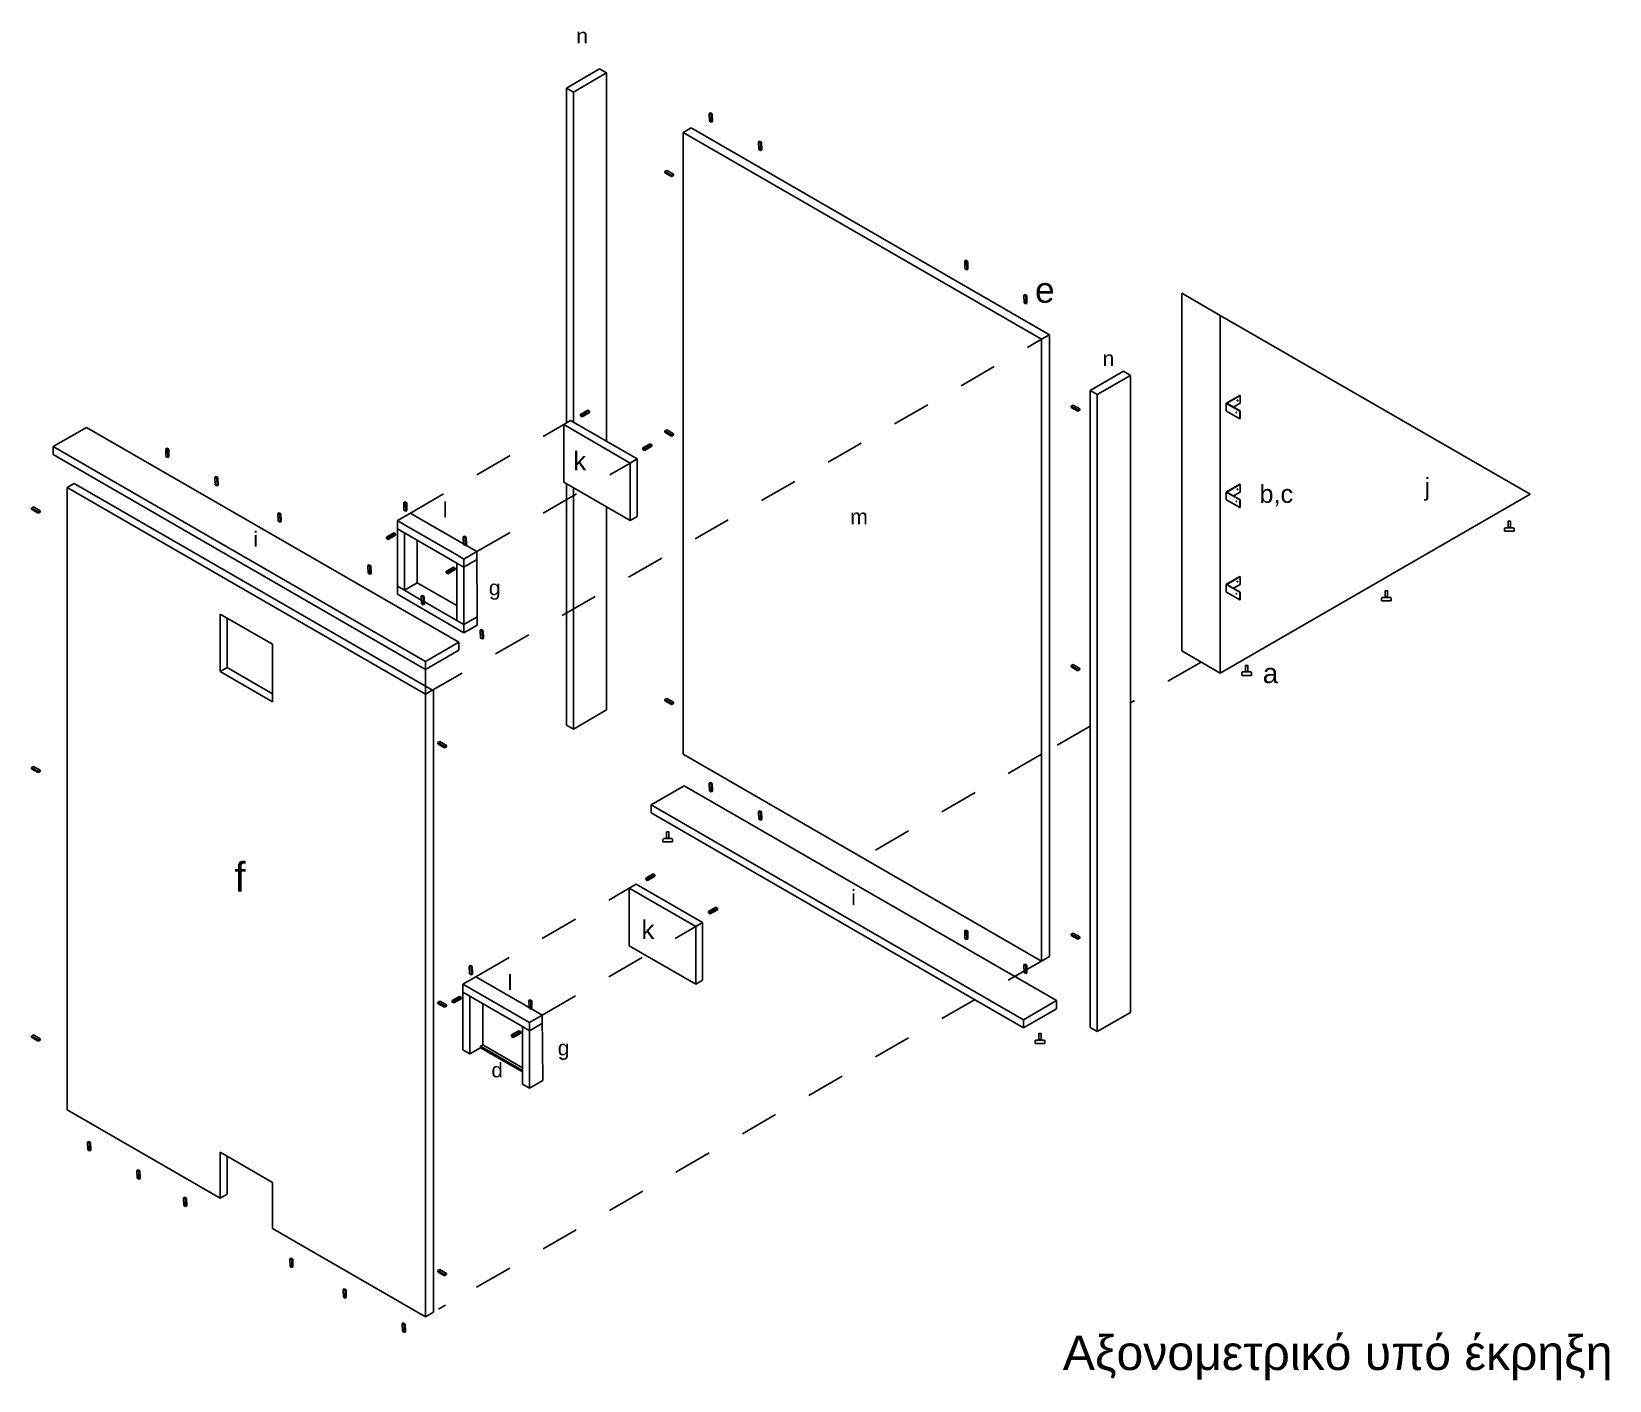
# Model space of a CAD drawing. Header units: millimetres. Extents: x 2883.6 to 2903.4, y 1594.7 to 1614.7.
# Drawn here: x 2887.799 to 2891.911, y 1611.191 to 1614.706 of the extents above; entities that cross this region are included whole.
import ezdxf

# ---------------------------------------------------------------- set-up
doc = ezdxf.new("R2010")
doc.units = ezdxf.units.MM
doc.header["$LTSCALE"] = 0.005
doc.linetypes.add('ACAD_ISO02W100', pattern=[15, 12, -3])
for name, color, linetype in [('no cut', 21, 'Continuous'), ('photobooth', 61, 'Continuous'), ('ονομασίες', 255, 'Continuous')]:
    doc.layers.add(name, color=color, linetype=linetype)
doc.styles.get("Standard").update_dxf_attribs({"font": 'arial.ttf'})

msp = doc.modelspace()

# ---------------------------------------------------------------- texts
at = {"layer": 'ονομασίες', "attachment_point": 1}
for s, width, gutter_width, heights, insert, char_height in [('n', 0.002046, 0.1971, [0], (2889.2187, 1614.7148), 0.0394), ('e', 0.00344, 0.3314, [0], (2890.4139, 1614.066), 0.0663), ('n', 0.002046, 0.1971, [0], (2890.5901, 1613.874), 0.0394), ('k', 0.002515, 0.2423, [0], (2889.2107, 1613.6118), 0.0485), ('j', 0.002388, 0.23, [0], (2891.4293, 1613.5434), 0.046), ('b,c', 0.00244, 0.2351, [0], (2890.9989, 1613.5252), 0.04701), ('l', 0.002046, 0.1971, [0], (2888.871, 1613.4796), 0.0394), ('m', 0.002046, 0.1971, [0], (2889.9325, 1613.4619), 0.0394), ('i', 0.002046, 0.1971, [0], (2888.377, 1613.4033), 0.0394), ('g', 0.002046, 0.1971, [0], (2888.9909, 1613.2768), 0.0394), ('a', 0.002684, 0.2585, [0], (2891.0074, 1613.0601), 0.0517), ('f', 0.003965, 0.382, [0], (2888.3276, 1612.5418), 0.0764), ('i', 0.002046, 0.1971, [0], (2889.9348, 1612.4696), 0.0394), ('k', 0.002515, 0.2423, [0], (2889.3885, 1612.3901), 0.0485), ('l', 0.002046, 0.1971, [0], (2889.0397, 1612.2484), 0.0394), ('g', 0.002046, 0.1971, [0], (2889.1703, 1612.0777), 0.0394), ('d', 0.00199, 0.1917, [0], (2888.9976, 1612.0195), 0.0383), ('{\\fArial|b0|i0|c161|p34;Αξονομετρικό υπό έκρηξη}', 2.316139, 0.4492, [0.5156], (2890.4864, 1611.3084), 0.089846)]:
    msp.add_mtext_dynamic_manual_height_columns(s, width=width, gutter_width=gutter_width, heights=heights, dxfattribs=dict(at, insert=insert, char_height=char_height))

# ---------------------------------------------------------------- linework, layer by layer
at = {"layer": 'no cut', "linetype": 'ACAD_ISO02W100'}
for p, q in [((2888.8349, 1612.9848), (2890.431, 1613.9043)), ((2888.7863, 1613.4513), (2889.1859, 1613.682)), ((2888.9595, 1613.3513), (2889.3591, 1613.582)), ((2890.8467, 1613.0633), (2890.6628, 1612.9571)), ((2888.8258, 1613.0439), (2888.8258, 1612.9795)), ((2890.558, 1612.8966), (2890.452, 1612.8354)), ((2890.431, 1612.8233), (2889.9642, 1612.5538)), ((2888.957, 1612.2433), (2889.3566, 1612.474)), ((2889.1302, 1612.1433), (2889.5298, 1612.374)), ((2890.431, 1612.2843), (2888.8778, 1611.3875))]:
    msp.add_line(p, q, dxfattribs=at)
at = {"layer": 'photobooth'}
for p, q in [((2889.2796, 1614.609), (2889.193, 1614.559)), ((2889.2112, 1614.5485), (2889.2978, 1614.5985)), ((2889.2978, 1614.5985), (2889.2796, 1614.609)), ((2889.2978, 1613.6383), (2889.2978, 1614.5985)), ((2889.2112, 1614.5485), (2889.193, 1614.559)), ((2889.193, 1614.559), (2889.193, 1613.6861)), ((2889.2112, 1613.6883), (2889.2112, 1614.5485)), ((2889.2112, 1613.6883), (2889.2112, 1614.5485)), ((2889.5652, 1614.4928), (2889.568, 1614.4946)), ((2889.5701, 1614.4901), (2889.5652, 1614.4928)), ((2889.5652, 1614.4928), (2889.5656, 1614.4728)), ((2889.5729, 1614.4919), (2889.568, 1614.4946)), ((2889.5701, 1614.4901), (2889.5729, 1614.4919)), ((2889.5705, 1614.4702), (2889.5701, 1614.4901)), ((2889.5734, 1614.4719), (2889.5729, 1614.4919)), ((2889.4974, 1614.4433), (2889.5184, 1614.4554)), ((2889.5184, 1614.4554), (2890.452, 1613.9164)), ((2889.5656, 1614.4728), (2889.5705, 1614.4702)), ((2889.5705, 1614.4702), (2889.5734, 1614.4719)), ((2889.4974, 1612.8233), (2889.4974, 1614.4433)), ((2889.4974, 1614.4433), (2890.431, 1613.9043)), ((2889.6936, 1614.4187), (2889.6964, 1614.4204)), ((2889.6985, 1614.416), (2889.6936, 1614.4187)), ((2889.6936, 1614.4187), (2889.6941, 1614.3987)), ((2889.7014, 1614.4177), (2889.6964, 1614.4204)), ((2889.6985, 1614.416), (2889.7014, 1614.4177)), ((2889.699, 1614.396), (2889.6985, 1614.416)), ((2889.7018, 1614.3977), (2889.7014, 1614.4177)), ((2889.6941, 1614.3987), (2889.699, 1614.396)), ((2889.699, 1614.396), (2889.7018, 1614.3977)), ((2889.4545, 1614.3443), (2889.4496, 1614.3415)), ((2889.4496, 1614.3415), (2889.4669, 1614.3315)), ((2889.4496, 1614.3415), (2889.4496, 1614.3382)), ((2889.4496, 1614.3382), (2889.4669, 1614.3282)), ((2889.4718, 1614.3343), (2889.4545, 1614.3443)), ((2889.4669, 1614.3315), (2889.4718, 1614.3343)), ((2889.4669, 1614.3315), (2889.4669, 1614.3282)), ((2889.4669, 1614.3282), (2889.4718, 1614.331)), ((2889.4718, 1614.3343), (2889.4718, 1614.331)), ((2890.231, 1614.1084), (2890.2339, 1614.1101)), ((2890.2359, 1614.1057), (2890.231, 1614.1084)), ((2890.231, 1614.1084), (2890.2315, 1614.0884)), ((2890.2315, 1614.0884), (2890.2364, 1614.0857)), ((2890.2388, 1614.1074), (2890.2339, 1614.1101)), ((2890.2359, 1614.1057), (2890.2388, 1614.1074)), ((2890.2364, 1614.0857), (2890.2359, 1614.1057)), ((2890.2364, 1614.0857), (2890.2392, 1614.0874)), ((2890.2392, 1614.0874), (2890.2388, 1614.1074)), ((2890.3849, 1614.0196), (2890.3877, 1614.0213)), ((2890.3898, 1614.0169), (2890.3849, 1614.0196)), ((2890.3849, 1614.0196), (2890.3854, 1613.9996)), ((2890.3854, 1613.9996), (2890.3903, 1613.9969)), ((2890.3926, 1614.0186), (2890.3877, 1614.0213)), ((2890.3898, 1614.0169), (2890.3926, 1614.0186)), ((2890.3903, 1613.9969), (2890.3898, 1614.0169)), ((2890.3903, 1613.9969), (2890.3931, 1613.9986)), ((2890.3931, 1613.9986), (2890.3926, 1614.0186)), ((2890.7967, 1613.0922), (2890.7967, 1614.0244)), ((2890.8967, 1613.9667), (2890.7967, 1614.0244)), ((2890.8967, 1613.9667), (2891.7041, 1613.5006)), ((2890.8967, 1613.0344), (2890.8967, 1613.9667)), ((2890.431, 1613.9043), (2890.452, 1613.9164)), ((2890.452, 1613.9164), (2890.452, 1612.2964)), ((2890.431, 1612.2843), (2890.431, 1613.9043)), ((2890.6446, 1613.8209), (2890.558, 1613.7709)), ((2890.5762, 1613.7604), (2890.6628, 1613.8104)), ((2890.6628, 1613.8104), (2890.6446, 1613.8209)), ((2890.6628, 1612.1504), (2890.6628, 1613.8104)), ((2890.5762, 1613.7604), (2890.558, 1613.7709)), ((2890.558, 1613.7709), (2890.558, 1612.1109)), ((2890.5762, 1612.1004), (2890.5762, 1613.7604)), ((2890.5762, 1612.1004), (2890.5762, 1613.7604)), ((2890.9131, 1613.7383), (2890.9477, 1613.7583)), ((2890.9139, 1613.7378), (2890.9477, 1613.7573)), ((2890.9477, 1613.7583), (2890.9486, 1613.7578)), ((2890.9486, 1613.7578), (2890.9477, 1613.7573)), ((2890.9486, 1613.7578), (2890.9486, 1613.7378)), ((2889.2486, 1613.7195), (2889.2294, 1613.7084)), ((2889.2338, 1613.7059), (2889.2294, 1613.7084)), ((2889.2294, 1613.7084), (2889.2294, 1613.7048)), ((2889.2338, 1613.7059), (2889.253, 1613.717)), ((2889.2338, 1613.7023), (2889.253, 1613.7133)), ((2889.253, 1613.717), (2889.2486, 1613.7195)), ((2889.253, 1613.717), (2889.253, 1613.7133)), ((2890.5133, 1613.733), (2890.5084, 1613.7302)), ((2890.5084, 1613.7302), (2890.5257, 1613.7202)), ((2890.5084, 1613.7302), (2890.5084, 1613.7269)), ((2890.5084, 1613.7269), (2890.5257, 1613.7169)), ((2890.5306, 1613.723), (2890.5133, 1613.733)), ((2890.5257, 1613.7202), (2890.5306, 1613.723)), ((2890.5257, 1613.7202), (2890.5257, 1613.7169)), ((2890.5257, 1613.7169), (2890.5306, 1613.7197)), ((2890.5306, 1613.723), (2890.5306, 1613.7197)), ((2890.9122, 1613.7378), (2890.9131, 1613.7383)), ((2890.9122, 1613.7378), (2890.9122, 1613.7178)), ((2890.9131, 1613.7373), (2890.9122, 1613.7378)), ((2890.9122, 1613.7178), (2890.9131, 1613.7173)), ((2890.9131, 1613.7373), (2890.9477, 1613.7173)), ((2890.9477, 1613.6973), (2890.9131, 1613.7173)), ((2890.9486, 1613.7177), (2890.9139, 1613.7378)), ((2890.9486, 1613.7378), (2890.9312, 1613.7278)), ((2890.9477, 1613.7173), (2890.9486, 1613.7177)), ((2890.9477, 1613.7173), (2890.9477, 1613.6973)), ((2890.9486, 1613.7177), (2890.9486, 1613.6977)), ((2887.8559, 1613.6249), (2887.9425, 1613.6749)), ((2887.9425, 1613.6749), (2888.9124, 1613.1149)), ((2889.1859, 1613.682), (2889.204, 1613.6925)), ((2889.3591, 1613.582), (2889.1859, 1613.682)), ((2889.1859, 1613.682), (2889.1859, 1613.532)), ((2889.204, 1613.6925), (2889.3772, 1613.5925)), ((2889.2338, 1613.7023), (2889.2294, 1613.7048)), ((2889.2338, 1613.7059), (2889.2338, 1613.7023)), ((2889.4545, 1613.6682), (2889.4496, 1613.6654)), ((2889.4718, 1613.6582), (2889.4545, 1613.6682)), ((2890.9486, 1613.6977), (2890.9477, 1613.6973)), ((2887.8559, 1613.6039), (2887.8559, 1613.6249)), ((2887.8559, 1613.6249), (2888.8258, 1613.0649)), ((2889.4113, 1613.6323), (2889.3921, 1613.6212)), ((2889.3965, 1613.6186), (2889.4157, 1613.6297)), ((2889.3965, 1613.615), (2889.4157, 1613.6261)), ((2889.4157, 1613.6297), (2889.4113, 1613.6323)), ((2889.4157, 1613.6297), (2889.4157, 1613.6261)), ((2889.4496, 1613.6654), (2889.4669, 1613.6554)), ((2889.4496, 1613.6654), (2889.4496, 1613.6621)), ((2889.4496, 1613.6621), (2889.4669, 1613.6521)), ((2889.4669, 1613.6554), (2889.4718, 1613.6582)), ((2889.4669, 1613.6554), (2889.4669, 1613.6521)), ((2889.4669, 1613.6521), (2889.4718, 1613.6549)), ((2889.4718, 1613.6582), (2889.4718, 1613.6549)), ((2887.8559, 1613.6039), (2888.8258, 1613.0439)), ((2888.1488, 1613.6193), (2888.1517, 1613.621)), ((2888.1537, 1613.6166), (2888.1488, 1613.6193)), ((2888.1488, 1613.6193), (2888.1493, 1613.5993)), ((2888.1493, 1613.5993), (2888.1542, 1613.5966)), ((2888.1566, 1613.6183), (2888.1517, 1613.621)), ((2888.1537, 1613.6166), (2888.1566, 1613.6183)), ((2888.1542, 1613.5966), (2888.1537, 1613.6166)), ((2888.1542, 1613.5966), (2888.157, 1613.5983)), ((2888.157, 1613.5983), (2888.1566, 1613.6183)), ((2889.3591, 1613.582), (2889.3772, 1613.5925)), ((2889.3772, 1613.5925), (2889.3772, 1613.4425)), ((2889.3965, 1613.6186), (2889.3921, 1613.6212)), ((2889.3921, 1613.6212), (2889.3921, 1613.6176)), ((2889.3965, 1613.615), (2889.3921, 1613.6176)), ((2889.3965, 1613.6186), (2889.3965, 1613.615)), ((2888.2773, 1613.5451), (2888.2801, 1613.5469)), ((2888.2822, 1613.5425), (2888.2773, 1613.5451)), ((2888.2773, 1613.5451), (2888.2778, 1613.5251)), ((2888.285, 1613.5442), (2888.2801, 1613.5469)), ((2888.2822, 1613.5425), (2888.285, 1613.5442)), ((2888.2855, 1613.5242), (2888.285, 1613.5442)), ((2889.3591, 1613.432), (2889.3591, 1613.582)), ((2887.8922, 1613.5185), (2887.9104, 1613.529)), ((2888.8258, 1612.9795), (2887.8922, 1613.5185)), ((2887.8922, 1613.5185), (2887.8922, 1613.4395)), ((2888.844, 1612.99), (2887.9104, 1613.529)), ((2888.2778, 1613.5251), (2888.2827, 1613.5225)), ((2888.2827, 1613.5225), (2888.2822, 1613.5425)), ((2888.2827, 1613.5225), (2888.2855, 1613.5242)), ((2889.1859, 1613.532), (2889.3591, 1613.432)), ((2889.193, 1613.5278), (2889.193, 1612.899)), ((2889.2112, 1612.8885), (2889.2112, 1613.5173)), ((2890.9122, 1613.5064), (2890.9131, 1613.5069)), ((2890.9122, 1613.5064), (2890.9122, 1613.4864)), ((2890.9131, 1613.5059), (2890.9122, 1613.5064)), ((2890.9131, 1613.5069), (2890.9477, 1613.5269)), ((2890.9131, 1613.5059), (2890.9477, 1613.4859)), ((2890.9139, 1613.5064), (2890.9477, 1613.5259)), ((2890.9486, 1613.4863), (2890.9139, 1613.5064)), ((2890.9486, 1613.5064), (2890.9312, 1613.4964)), ((2890.9477, 1613.5269), (2890.9486, 1613.5264)), ((2890.9486, 1613.5264), (2890.9477, 1613.5259)), ((2890.9486, 1613.5264), (2890.9486, 1613.5064)), ((2887.8042, 1613.4674), (2887.7993, 1613.4646)), ((2887.7993, 1613.4646), (2887.8166, 1613.4546)), ((2887.7993, 1613.4646), (2887.7993, 1613.4613)), ((2887.7993, 1613.4613), (2887.8166, 1613.4513)), ((2887.8215, 1613.4574), (2887.8042, 1613.4674)), ((2888.7692, 1613.4793), (2888.772, 1613.481)), ((2888.7741, 1613.4766), (2888.7692, 1613.4793)), ((2888.7692, 1613.4793), (2888.7696, 1613.4593)), ((2888.7769, 1613.4783), (2888.772, 1613.481)), ((2888.7741, 1613.4766), (2888.7769, 1613.4783)), ((2888.7745, 1613.4566), (2888.7741, 1613.4766)), ((2888.7774, 1613.4583), (2888.7769, 1613.4783)), ((2889.2112, 1612.8885), (2889.2112, 1613.4966)), ((2889.2978, 1612.9385), (2889.2978, 1613.4673)), ((2891.7041, 1613.5006), (2890.8967, 1613.0344)), ((2890.9122, 1613.4864), (2890.9131, 1613.4859)), ((2890.9477, 1613.4659), (2890.9131, 1613.4859)), ((2890.9477, 1613.4859), (2890.9486, 1613.4863)), ((2890.9477, 1613.4859), (2890.9477, 1613.4659)), ((2890.9486, 1613.4663), (2890.9477, 1613.4659)), ((2890.9486, 1613.4863), (2890.9486, 1613.4663)), ((2887.8166, 1613.4546), (2887.8215, 1613.4574)), ((2887.8166, 1613.4546), (2887.8166, 1613.4513)), ((2887.8166, 1613.4513), (2887.8215, 1613.4541)), ((2887.8215, 1613.4574), (2887.8215, 1613.4541)), ((2887.8922, 1613.4395), (2887.8922, 1613.4185)), ((2888.4414, 1613.4504), (2888.4443, 1613.4521)), ((2888.4464, 1613.4477), (2888.4414, 1613.4504)), ((2888.4414, 1613.4504), (2888.4419, 1613.4304)), ((2888.4419, 1613.4304), (2888.4468, 1613.4277)), ((2888.4492, 1613.4494), (2888.4443, 1613.4521)), ((2888.4464, 1613.4477), (2888.4492, 1613.4494)), ((2888.4468, 1613.4277), (2888.4464, 1613.4477)), ((2888.4468, 1613.4277), (2888.4496, 1613.4294)), ((2888.4496, 1613.4294), (2888.4492, 1613.4494)), ((2888.7696, 1613.4593), (2888.7745, 1613.4566)), ((2888.7745, 1613.4566), (2888.7774, 1613.4583)), ((2889.3772, 1613.4425), (2889.3591, 1613.432)), ((2887.8922, 1613.2685), (2887.8922, 1613.4185)), ((2888.7435, 1613.4002), (2888.7243, 1613.3891)), ((2888.7287, 1613.3866), (2888.7243, 1613.3891)), ((2888.7243, 1613.3891), (2888.7243, 1613.3855)), ((2888.7287, 1613.383), (2888.7243, 1613.3855)), ((2888.7287, 1613.3866), (2888.7479, 1613.3977)), ((2888.7287, 1613.383), (2888.7479, 1613.3941)), ((2888.7287, 1613.3866), (2888.7287, 1613.383)), ((2888.7479, 1613.3977), (2888.7435, 1613.4002)), ((2888.7479, 1613.3977), (2888.7479, 1613.3941)), ((2888.9242, 1613.3897), (2888.9271, 1613.3915)), ((2888.9292, 1613.387), (2888.9242, 1613.3897)), ((2888.9242, 1613.3897), (2888.9247, 1613.3697)), ((2888.932, 1613.3888), (2888.9271, 1613.3915)), ((2888.9292, 1613.387), (2888.932, 1613.3888)), ((2888.9296, 1613.3671), (2888.9292, 1613.387)), ((2888.9325, 1613.3688), (2888.932, 1613.3888)), ((2891.6377, 1613.4041), (2891.6377, 1613.4113)), ((2891.6377, 1613.4041), (2891.6627, 1613.4041)), ((2891.6401, 1613.4131), (2891.6603, 1613.4131)), ((2891.6627, 1613.4113), (2891.6627, 1613.4041)), ((2888.9247, 1613.3697), (2888.9296, 1613.3671)), ((2888.9296, 1613.3671), (2888.9325, 1613.3688)), ((2888.6758, 1613.3151), (2888.6786, 1613.3168)), ((2888.6807, 1613.3124), (2888.6758, 1613.3151)), ((2888.6758, 1613.3151), (2888.6762, 1613.2951)), ((2888.6835, 1613.3141), (2888.6786, 1613.3168)), ((2888.6807, 1613.3124), (2888.6835, 1613.3141)), ((2888.6811, 1613.2924), (2888.6807, 1613.3124)), ((2888.684, 1613.2941), (2888.6835, 1613.3141)), ((2888.8986, 1613.3107), (2888.8794, 1613.2996)), ((2888.8838, 1613.2971), (2888.8794, 1613.2996)), ((2888.8794, 1613.2996), (2888.8794, 1613.296)), ((2888.8838, 1613.2934), (2888.8794, 1613.296)), ((2888.8838, 1613.2971), (2888.903, 1613.3082)), ((2888.8838, 1613.2934), (2888.903, 1613.3045)), ((2888.8838, 1613.2971), (2888.8838, 1613.2934)), ((2888.903, 1613.3082), (2888.8986, 1613.3107)), ((2888.903, 1613.3082), (2888.903, 1613.3045)), ((2887.8922, 1613.2685), (2887.8922, 1613.2475)), ((2888.6762, 1613.2951), (2888.6811, 1613.2924)), ((2888.6811, 1613.2924), (2888.684, 1613.2941)), ((2888.7525, 1613.2608), (2888.7707, 1613.2503)), ((2888.7525, 1613.2608), (2888.7525, 1613.2398)), ((2888.8045, 1613.2698), (2888.9075, 1613.2103)), ((2890.9122, 1613.2657), (2890.9131, 1613.2662)), ((2890.9122, 1613.2657), (2890.9122, 1613.2457)), ((2890.9131, 1613.2652), (2890.9122, 1613.2657)), ((2890.9131, 1613.2662), (2890.9477, 1613.2862)), ((2890.9131, 1613.2652), (2890.9477, 1613.2452)), ((2890.9139, 1613.2657), (2890.9477, 1613.2852)), ((2890.9486, 1613.2456), (2890.9139, 1613.2657)), ((2890.9486, 1613.2657), (2890.9312, 1613.2557)), ((2890.9477, 1613.2862), (2890.9486, 1613.2857)), ((2890.9486, 1613.2857), (2890.9477, 1613.2852)), ((2890.9486, 1613.2857), (2890.9486, 1613.2657)), ((2887.8922, 1613.2475), (2887.8922, 1612.0675)), ((2888.7525, 1613.2398), (2888.9257, 1613.1398)), ((2888.7707, 1613.2503), (2888.8149, 1613.2247)), ((2888.8147, 1613.2349), (2888.8175, 1613.2366)), ((2888.8196, 1613.2322), (2888.8147, 1613.2349)), ((2888.8147, 1613.2349), (2888.8152, 1613.2149)), ((2888.8152, 1613.2149), (2888.8201, 1613.2122)), ((2888.8224, 1613.2339), (2888.8175, 1613.2366)), ((2888.8196, 1613.2322), (2888.8224, 1613.2339)), ((2888.8201, 1613.2122), (2888.8196, 1613.2322)), ((2888.8201, 1613.2122), (2888.8229, 1613.2139)), ((2888.8229, 1613.2139), (2888.8224, 1613.2339)), ((2888.8228, 1613.2202), (2888.9075, 1613.1713)), ((2890.9122, 1613.2457), (2890.9131, 1613.2452)), ((2890.9477, 1613.2252), (2890.9131, 1613.2452)), ((2890.9477, 1613.2452), (2890.9486, 1613.2456)), ((2890.9477, 1613.2452), (2890.9477, 1613.2252)), ((2890.9486, 1613.2256), (2890.9477, 1613.2252)), ((2890.9486, 1613.2456), (2890.9486, 1613.2256)), ((2891.3172, 1613.223), (2891.3172, 1613.2302)), ((2891.3172, 1613.223), (2891.3422, 1613.223)), ((2891.3196, 1613.2319), (2891.3398, 1613.2319)), ((2891.3422, 1613.2302), (2891.3422, 1613.223)), ((2888.2906, 1613.0385), (2888.2906, 1613.1885)), ((2888.2906, 1613.1885), (2888.4274, 1613.1095)), ((2888.3088, 1613.049), (2888.3088, 1613.178)), ((2888.9257, 1613.1608), (2888.9603, 1613.1808)), ((2888.9603, 1613.1808), (2888.9603, 1613.1598)), ((2888.9075, 1613.1713), (2888.9257, 1613.1608)), ((2888.9257, 1613.1398), (2888.9257, 1613.1608)), ((2888.9603, 1613.1598), (2888.9257, 1613.1398)), ((2888.9686, 1613.146), (2888.9714, 1613.1478)), ((2888.9735, 1613.1433), (2888.9686, 1613.146)), ((2888.9686, 1613.146), (2888.969, 1613.126)), ((2888.9763, 1613.1451), (2888.9714, 1613.1478)), ((2888.9735, 1613.1433), (2888.9763, 1613.1451)), ((2888.9739, 1613.1234), (2888.9735, 1613.1433)), ((2888.9768, 1613.1251), (2888.9763, 1613.1451)), ((2888.4274, 1612.9595), (2888.4274, 1613.1095)), ((2888.8258, 1613.0649), (2888.9124, 1613.1149)), ((2888.9124, 1613.0939), (2888.8258, 1613.0439)), ((2888.9124, 1613.1149), (2888.9124, 1613.0939)), ((2888.969, 1613.126), (2888.9739, 1613.1234)), ((2888.9739, 1613.1234), (2888.9768, 1613.1251)), ((2890.8967, 1613.0344), (2890.7967, 1613.0922)), ((2888.8258, 1613.0649), (2888.8258, 1613.0439)), ((2890.5133, 1613.0569), (2890.5084, 1613.0541)), ((2890.5084, 1613.0541), (2890.5257, 1613.0441)), ((2890.5084, 1613.0541), (2890.5084, 1613.0508)), ((2890.5084, 1613.0508), (2890.5257, 1613.0408)), ((2890.5306, 1613.0469), (2890.5133, 1613.0569)), ((2888.2906, 1613.0385), (2888.3088, 1613.049)), ((2888.2906, 1613.0385), (2888.4274, 1612.9595)), ((2888.3088, 1613.049), (2888.4274, 1612.9805)), ((2890.5257, 1613.0441), (2890.5306, 1613.0469)), ((2890.5257, 1613.0441), (2890.5257, 1613.0408)), ((2890.5257, 1613.0408), (2890.5306, 1613.0436)), ((2890.5306, 1613.0469), (2890.5306, 1613.0436)), ((2890.953, 1613.0286), (2890.953, 1613.0358)), ((2890.953, 1613.0286), (2890.978, 1613.0286)), ((2890.9554, 1613.0376), (2890.9755, 1613.0376)), ((2890.978, 1613.0358), (2890.978, 1613.0286)), ((2888.8258, 1612.9795), (2888.844, 1612.99)), ((2888.8258, 1612.9005), (2888.8258, 1612.9795)), ((2888.8468, 1612.9916), (2888.8468, 1611.3697)), ((2889.4545, 1612.9686), (2889.4496, 1612.9658)), ((2889.4718, 1612.9586), (2889.4545, 1612.9686)), ((2889.2112, 1612.8885), (2889.2978, 1612.9385)), ((2889.4496, 1612.9658), (2889.4669, 1612.9558)), ((2889.4496, 1612.9658), (2889.4496, 1612.9625)), ((2889.4496, 1612.9625), (2889.4669, 1612.9525)), ((2889.4669, 1612.9558), (2889.4718, 1612.9586)), ((2889.4669, 1612.9558), (2889.4669, 1612.9525)), ((2889.4669, 1612.9525), (2889.4718, 1612.9553)), ((2889.4718, 1612.9586), (2889.4718, 1612.9553)), ((2888.8258, 1612.8795), (2888.8258, 1612.9005)), ((2889.2112, 1612.8885), (2889.193, 1612.899)), ((2888.8258, 1612.8795), (2888.8258, 1612.7295)), ((2888.863, 1612.8561), (2888.8581, 1612.8533)), ((2888.8581, 1612.8533), (2888.8755, 1612.8433)), ((2888.8581, 1612.8533), (2888.8581, 1612.85)), ((2888.8581, 1612.85), (2888.8755, 1612.84)), ((2888.8803, 1612.8461), (2888.863, 1612.8561)), ((2888.8755, 1612.8433), (2888.8803, 1612.8461)), ((2888.8803, 1612.8461), (2888.8803, 1612.8428)), ((2888.8755, 1612.8433), (2888.8755, 1612.84)), ((2888.8755, 1612.84), (2888.8803, 1612.8428)), ((2890.431, 1612.2843), (2889.4974, 1612.8233)), ((2887.8042, 1612.7913), (2887.7993, 1612.7885)), ((2887.7993, 1612.7885), (2887.8166, 1612.7785)), ((2887.7993, 1612.7885), (2887.7993, 1612.7852)), ((2887.7993, 1612.7852), (2887.8166, 1612.7752)), ((2887.8215, 1612.7813), (2887.8042, 1612.7913)), ((2887.8166, 1612.7785), (2887.8215, 1612.7813)), ((2887.8166, 1612.7785), (2887.8166, 1612.7752)), ((2887.8166, 1612.7752), (2887.8215, 1612.778)), ((2887.8215, 1612.7813), (2887.8215, 1612.778)), ((2888.8258, 1612.7085), (2888.8258, 1612.7295)), ((2889.4136, 1612.6911), (2889.5002, 1612.7411)), ((2889.5002, 1612.7411), (2890.4702, 1612.1811)), ((2889.5652, 1612.7478), (2889.568, 1612.7496)), ((2889.5701, 1612.7452), (2889.5652, 1612.7478)), ((2889.5652, 1612.7478), (2889.5656, 1612.7279)), ((2889.5656, 1612.7279), (2889.5705, 1612.7252)), ((2889.5729, 1612.7469), (2889.568, 1612.7496)), ((2889.5701, 1612.7452), (2889.5729, 1612.7469)), ((2889.5705, 1612.7252), (2889.5701, 1612.7452)), ((2889.5705, 1612.7252), (2889.5734, 1612.7269)), ((2889.5734, 1612.7269), (2889.5729, 1612.7469)), ((2888.8258, 1612.7085), (2888.8258, 1611.5285)), ((2889.4136, 1612.6701), (2889.4136, 1612.6911)), ((2889.4136, 1612.6911), (2890.3836, 1612.1311)), ((2889.4136, 1612.6701), (2890.3836, 1612.1101)), ((2889.6936, 1612.6737), (2889.6964, 1612.6754)), ((2889.6985, 1612.671), (2889.6936, 1612.6737)), ((2889.6936, 1612.6737), (2889.6941, 1612.6537)), ((2889.6941, 1612.6537), (2889.699, 1612.651)), ((2889.7014, 1612.6727), (2889.6964, 1612.6754)), ((2889.6985, 1612.671), (2889.7014, 1612.6727)), ((2889.699, 1612.651), (2889.6985, 1612.671)), ((2889.699, 1612.651), (2889.7018, 1612.6527)), ((2889.7018, 1612.6527), (2889.7014, 1612.6727)), ((2889.4446, 1612.5945), (2889.4446, 1612.6018)), ((2889.447, 1612.6035), (2889.4672, 1612.6035)), ((2889.4696, 1612.6018), (2889.4696, 1612.5945)), ((2889.4446, 1612.5945), (2889.4696, 1612.5945)), ((2889.3566, 1612.474), (2889.3748, 1612.4845)), ((2889.3566, 1612.474), (2889.3566, 1612.324)), ((2889.5298, 1612.374), (2889.3566, 1612.474)), ((2889.3748, 1612.4845), (2889.548, 1612.3845)), ((2889.4194, 1612.5115), (2889.4002, 1612.5004)), ((2889.4046, 1612.4979), (2889.4002, 1612.5004)), ((2889.4002, 1612.5004), (2889.4002, 1612.4968)), ((2889.4046, 1612.4943), (2889.4002, 1612.4968)), ((2889.4046, 1612.4979), (2889.4238, 1612.509)), ((2889.4046, 1612.4943), (2889.4238, 1612.5054)), ((2889.4046, 1612.4979), (2889.4046, 1612.4943)), ((2889.4238, 1612.509), (2889.4194, 1612.5115)), ((2889.4238, 1612.509), (2889.4238, 1612.5054)), ((2889.5821, 1612.4243), (2889.5629, 1612.4132)), ((2889.5673, 1612.4107), (2889.5629, 1612.4132)), ((2889.5629, 1612.4132), (2889.5629, 1612.4096)), ((2889.5673, 1612.407), (2889.5629, 1612.4096)), ((2889.5673, 1612.4107), (2889.5865, 1612.4218)), ((2889.5673, 1612.407), (2889.5865, 1612.4181)), ((2889.5673, 1612.4107), (2889.5673, 1612.407)), ((2889.5865, 1612.4218), (2889.5821, 1612.4243)), ((2889.5865, 1612.4218), (2889.5865, 1612.4181)), ((2889.5298, 1612.374), (2889.548, 1612.3845)), ((2889.5298, 1612.224), (2889.5298, 1612.374)), ((2889.548, 1612.3845), (2889.548, 1612.2345)), ((2890.231, 1612.3634), (2890.2339, 1612.3651)), ((2890.2359, 1612.3607), (2890.231, 1612.3634)), ((2890.231, 1612.3634), (2890.2315, 1612.3434)), ((2890.2388, 1612.3624), (2890.2339, 1612.3651)), ((2890.2359, 1612.3607), (2890.2388, 1612.3624)), ((2890.2364, 1612.3407), (2890.2359, 1612.3607)), ((2890.2392, 1612.3425), (2890.2388, 1612.3624)), ((2890.5133, 1612.3573), (2890.5084, 1612.3545)), ((2890.5084, 1612.3545), (2890.5257, 1612.3445)), ((2890.5084, 1612.3545), (2890.5084, 1612.3512)), ((2890.5084, 1612.3512), (2890.5257, 1612.3412)), ((2890.5306, 1612.3473), (2890.5133, 1612.3573)), ((2889.3566, 1612.324), (2889.5298, 1612.224)), ((2890.2315, 1612.3434), (2890.2364, 1612.3407)), ((2890.2364, 1612.3407), (2890.2392, 1612.3425)), ((2890.5257, 1612.3445), (2890.5306, 1612.3473)), ((2890.5257, 1612.3445), (2890.5257, 1612.3412)), ((2890.5257, 1612.3412), (2890.5306, 1612.344)), ((2890.5306, 1612.3473), (2890.5306, 1612.344)), ((2888.9399, 1612.2713), (2888.9427, 1612.273)), ((2888.9448, 1612.2686), (2888.9399, 1612.2713)), ((2888.9399, 1612.2713), (2888.9404, 1612.2513)), ((2888.9477, 1612.2703), (2888.9427, 1612.273)), ((2888.9448, 1612.2686), (2888.9477, 1612.2703)), ((2888.9453, 1612.2486), (2888.9448, 1612.2686)), ((2888.9481, 1612.2503), (2888.9477, 1612.2703)), ((2890.3849, 1612.2746), (2890.3877, 1612.2763)), ((2890.3898, 1612.2719), (2890.3849, 1612.2746)), ((2890.3849, 1612.2746), (2890.3854, 1612.2546)), ((2890.3926, 1612.2736), (2890.3877, 1612.2763)), ((2890.3898, 1612.2719), (2890.3926, 1612.2736)), ((2890.3903, 1612.2519), (2890.3898, 1612.2719)), ((2890.3931, 1612.2536), (2890.3926, 1612.2736)), ((2890.431, 1612.2843), (2890.452, 1612.2964)), ((2888.9404, 1612.2513), (2888.9453, 1612.2486)), ((2888.9453, 1612.2486), (2888.9481, 1612.2503)), ((2889.548, 1612.2345), (2889.5298, 1612.224)), ((2890.3854, 1612.2546), (2890.3903, 1612.2519)), ((2890.3903, 1612.2519), (2890.3931, 1612.2536)), ((2888.9143, 1612.1922), (2888.8951, 1612.1811)), ((2888.8995, 1612.1786), (2888.9187, 1612.1897)), ((2888.8995, 1612.175), (2888.9187, 1612.1861)), ((2888.9187, 1612.1897), (2888.9143, 1612.1922)), ((2888.9187, 1612.1897), (2888.9187, 1612.1861)), ((2888.863, 1612.18), (2888.8581, 1612.1772)), ((2888.8581, 1612.1772), (2888.8755, 1612.1672)), ((2888.8581, 1612.1772), (2888.8581, 1612.1739)), ((2888.8581, 1612.1739), (2888.8755, 1612.1639)), ((2888.8803, 1612.17), (2888.863, 1612.18)), ((2888.8755, 1612.1672), (2888.8803, 1612.17)), ((2888.8755, 1612.1672), (2888.8755, 1612.1639)), ((2888.8755, 1612.1639), (2888.8803, 1612.1667)), ((2888.8803, 1612.17), (2888.8803, 1612.1667)), ((2888.8995, 1612.1786), (2888.8951, 1612.1811)), ((2888.8951, 1612.1811), (2888.8951, 1612.1775)), ((2888.8995, 1612.175), (2888.8951, 1612.1775)), ((2888.8995, 1612.1786), (2888.8995, 1612.175)), ((2889.095, 1612.1817), (2889.0978, 1612.1835)), ((2889.0999, 1612.1791), (2889.095, 1612.1817)), ((2889.095, 1612.1817), (2889.0955, 1612.1617)), ((2889.0955, 1612.1617), (2889.1004, 1612.1591)), ((2889.1027, 1612.1808), (2889.0978, 1612.1835)), ((2889.0999, 1612.1791), (2889.1027, 1612.1808)), ((2889.1004, 1612.1591), (2889.0999, 1612.1791)), ((2889.1004, 1612.1591), (2889.1032, 1612.1608)), ((2889.1032, 1612.1608), (2889.1027, 1612.1808)), ((2890.3836, 1612.1311), (2890.4702, 1612.1811)), ((2890.4702, 1612.1601), (2890.3836, 1612.1101)), ((2890.4702, 1612.1811), (2890.4702, 1612.1601)), ((2890.5762, 1612.1004), (2890.6628, 1612.1504)), ((2890.3836, 1612.1311), (2890.3836, 1612.1101)), ((2890.5762, 1612.1004), (2890.558, 1612.1109)), ((2887.8042, 1612.0917), (2887.7993, 1612.0889)), ((2887.7993, 1612.0889), (2887.8166, 1612.0789)), ((2887.7993, 1612.0889), (2887.7993, 1612.0856)), ((2887.7993, 1612.0856), (2887.8166, 1612.0756)), ((2887.8215, 1612.0817), (2887.8042, 1612.0917)), ((2887.8166, 1612.0789), (2887.8215, 1612.0817)), ((2887.8166, 1612.0789), (2887.8166, 1612.0756)), ((2887.8166, 1612.0756), (2887.8215, 1612.0784)), ((2887.8215, 1612.0817), (2887.8215, 1612.0784)), ((2887.8922, 1612.0675), (2887.8922, 1612.0465)), ((2888.9692, 1612.0623), (2888.9752, 1612.0658)), ((2888.9752, 1612.0658), (2889.0783, 1612.0063)), ((2889.0694, 1612.1027), (2889.0502, 1612.0916)), ((2889.0546, 1612.0891), (2889.0502, 1612.0916)), ((2889.0502, 1612.0916), (2889.0502, 1612.088)), ((2889.0546, 1612.0854), (2889.0502, 1612.088)), ((2889.0546, 1612.0891), (2889.0738, 1612.1002)), ((2889.0546, 1612.0854), (2889.0738, 1612.0965)), ((2889.0546, 1612.0891), (2889.0546, 1612.0854)), ((2889.0738, 1612.1002), (2889.0694, 1612.1027)), ((2889.0738, 1612.1002), (2889.0738, 1612.0965)), ((2890.4146, 1612.0694), (2890.4146, 1612.0766)), ((2890.4146, 1612.0694), (2890.4396, 1612.0694)), ((2890.417, 1612.0784), (2890.4371, 1612.0784)), ((2890.4396, 1612.0766), (2890.4396, 1612.0694)), ((2887.8922, 1612.0465), (2887.8922, 1611.8965)), ((2888.9232, 1612.0528), (2888.9414, 1612.0423)), ((2888.9692, 1612.0583), (2888.9692, 1612.0623)), ((2888.9692, 1612.0623), (2889.0783, 1611.9994)), ((2888.9692, 1612.0583), (2889.0783, 1611.9954)), ((2889.0783, 1611.9633), (2889.0965, 1611.9528)), ((2889.0965, 1611.9528), (2889.1311, 1611.9728)), ((2887.8922, 1611.8965), (2888.2906, 1611.6665)), ((2887.9453, 1611.8127), (2887.9482, 1611.8144)), ((2887.9503, 1611.81), (2887.9453, 1611.8127)), ((2887.9453, 1611.8127), (2887.9458, 1611.7927)), ((2887.9458, 1611.7927), (2887.9507, 1611.79)), ((2887.9531, 1611.8117), (2887.9482, 1611.8144)), ((2887.9503, 1611.81), (2887.9531, 1611.8117)), ((2887.9507, 1611.79), (2887.9503, 1611.81)), ((2887.9507, 1611.79), (2887.9536, 1611.7917)), ((2887.9536, 1611.7917), (2887.9531, 1611.8117)), ((2888.2906, 1611.6665), (2888.2906, 1611.7865)), ((2888.2906, 1611.7865), (2888.4274, 1611.7075)), ((2888.3088, 1611.677), (2888.3088, 1611.776)), ((2888.0738, 1611.7385), (2888.0766, 1611.7402)), ((2888.0787, 1611.7358), (2888.0738, 1611.7385)), ((2888.0738, 1611.7385), (2888.0743, 1611.7185)), ((2888.0815, 1611.7375), (2888.0766, 1611.7402)), ((2888.0787, 1611.7358), (2888.0815, 1611.7375)), ((2888.0792, 1611.7158), (2888.0787, 1611.7358)), ((2888.082, 1611.7175), (2888.0815, 1611.7375)), ((2888.0743, 1611.7185), (2888.0792, 1611.7158)), ((2888.0792, 1611.7158), (2888.082, 1611.7175)), ((2888.4274, 1611.7075), (2888.4274, 1611.5875)), ((2888.1954, 1611.6674), (2888.1982, 1611.6692)), ((2888.2003, 1611.6648), (2888.1954, 1611.6674)), ((2888.1954, 1611.6674), (2888.1959, 1611.6475)), ((2888.2031, 1611.6665), (2888.1982, 1611.6692)), ((2888.2003, 1611.6648), (2888.2031, 1611.6665)), ((2888.2008, 1611.6448), (2888.2003, 1611.6648)), ((2888.2036, 1611.6465), (2888.2031, 1611.6665)), ((2888.2906, 1611.6665), (2888.3088, 1611.677)), ((2888.1959, 1611.6475), (2888.2008, 1611.6448)), ((2888.2008, 1611.6448), (2888.2036, 1611.6465)), ((2888.4274, 1611.5875), (2888.8258, 1611.3575)), ((2888.8258, 1611.5075), (2888.8258, 1611.5285)), ((2888.4723, 1611.5084), (2888.4751, 1611.5101)), ((2888.4772, 1611.5057), (2888.4723, 1611.5084)), ((2888.4723, 1611.5084), (2888.4728, 1611.4884)), ((2888.4728, 1611.4884), (2888.4777, 1611.4857)), ((2888.48, 1611.5075), (2888.4751, 1611.5101)), ((2888.4772, 1611.5057), (2888.48, 1611.5075)), ((2888.4777, 1611.4857), (2888.4772, 1611.5057)), ((2888.4777, 1611.4857), (2888.4805, 1611.4875)), ((2888.4805, 1611.4875), (2888.48, 1611.5075)), ((2888.8258, 1611.5075), (2888.8258, 1611.3575)), ((2888.863, 1611.4804), (2888.8581, 1611.4776)), ((2888.8581, 1611.4776), (2888.8755, 1611.4676)), ((2888.8581, 1611.4776), (2888.8581, 1611.4743)), ((2888.8581, 1611.4743), (2888.8755, 1611.4643)), ((2888.8803, 1611.4704), (2888.863, 1611.4804)), ((2888.8755, 1611.4676), (2888.8803, 1611.4704)), ((2888.8755, 1611.4676), (2888.8755, 1611.4643)), ((2888.8755, 1611.4643), (2888.8803, 1611.4671)), ((2888.8803, 1611.4704), (2888.8803, 1611.4671)), ((2888.6112, 1611.4282), (2888.614, 1611.4299)), ((2888.6161, 1611.4255), (2888.6112, 1611.4282)), ((2888.6112, 1611.4282), (2888.6117, 1611.4082)), ((2888.6117, 1611.4082), (2888.6166, 1611.4055)), ((2888.619, 1611.4272), (2888.614, 1611.4299)), ((2888.6161, 1611.4255), (2888.619, 1611.4272)), ((2888.6166, 1611.4055), (2888.6161, 1611.4255)), ((2888.6166, 1611.4055), (2888.6194, 1611.4073)), ((2888.6194, 1611.4073), (2888.619, 1611.4272)), ((2888.8468, 1611.3697), (2888.8258, 1611.3575)), ((2888.8778, 1611.3875), (2888.8596, 1611.377)), ((2888.7651, 1611.3394), (2888.7679, 1611.3411)), ((2888.77, 1611.3367), (2888.7651, 1611.3394)), ((2888.7651, 1611.3394), (2888.7655, 1611.3194)), ((2888.7728, 1611.3384), (2888.7679, 1611.3411)), ((2888.77, 1611.3367), (2888.7728, 1611.3384)), ((2888.7705, 1611.3167), (2888.77, 1611.3367)), ((2888.7733, 1611.3184), (2888.7728, 1611.3384)), ((2888.7655, 1611.3194), (2888.7705, 1611.3167)), ((2888.7705, 1611.3167), (2888.7733, 1611.3184))]:
    msp.add_line(p, q, dxfattribs=at)
for points in [[(2888.7525, 1613.2608), (2888.7525, 1613.4318), (2888.7863, 1613.4513), (2888.8045, 1613.4408), (2888.9413, 1613.3618), (2888.9595, 1613.3513)], [(2888.7707, 1613.4213), (2888.7525, 1613.4318)], [(2888.7707, 1613.4213), (2888.9075, 1613.3423), (2888.9257, 1613.3318)], [(2891.647, 1613.4141), (2891.647, 1613.4301), (2891.653, 1613.4301), (2891.653, 1613.4141)], [(2888.7525, 1613.4108), (2888.9075, 1613.3213), (2888.9257, 1613.3108), (2888.9596, 1613.3303)], [(2888.8045, 1613.3808), (2888.8045, 1613.2698), (2888.7707, 1613.2503), (2888.7707, 1613.4003)], [(2891.6544, 1613.4131), (2891.6544, 1613.4141), (2891.6456, 1613.4141), (2891.6456, 1613.4131)], [(2888.9603, 1613.1808), (2888.9595, 1613.3513), (2888.9257, 1613.3318), (2888.9257, 1613.1608)], [(2888.9075, 1613.1713), (2888.9075, 1613.3213)], [(2891.3339, 1613.2319), (2891.3339, 1613.233), (2891.3251, 1613.233), (2891.3251, 1613.2319)], [(2891.3265, 1613.233), (2891.3265, 1613.249), (2891.3325, 1613.249), (2891.3325, 1613.233)], [(2890.9623, 1613.0386), (2890.9623, 1613.0546), (2890.9683, 1613.0546), (2890.9683, 1613.0386)], [(2890.9696, 1613.0376), (2890.9696, 1613.0386), (2890.9609, 1613.0386), (2890.9609, 1613.0376)], [(2889.4613, 1612.6035), (2889.4613, 1612.6045), (2889.4525, 1612.6045), (2889.4525, 1612.6035)], [(2889.4539, 1612.6045), (2889.4539, 1612.6205), (2889.4599, 1612.6205), (2889.4599, 1612.6045)], [(2888.9232, 1612.0528), (2888.9232, 1612.2238), (2888.957, 1612.2433), (2888.9752, 1612.2328), (2889.112, 1612.1538), (2889.1302, 1612.1433)], [(2888.9414, 1612.2133), (2888.9232, 1612.2238)], [(2888.9232, 1612.2028), (2889.0783, 1612.1133), (2889.0965, 1612.1028), (2889.1303, 1612.1223)], [(2888.9414, 1612.2133), (2889.0783, 1612.1343), (2889.0965, 1612.1238)], [(2888.9692, 1612.0583), (2888.9414, 1612.0423), (2888.9414, 1612.1923)], [(2888.9752, 1612.1728), (2888.9752, 1612.0658)], [(2889.0783, 1611.9633), (2889.0783, 1612.1133)], [(2889.1311, 1611.9728), (2889.1302, 1612.1433), (2889.0965, 1612.1238), (2889.0965, 1611.9528)], [(2890.4312, 1612.0784), (2890.4312, 1612.0794), (2890.4225, 1612.0794), (2890.4225, 1612.0784)], [(2890.4239, 1612.0794), (2890.4239, 1612.0954), (2890.4299, 1612.0954), (2890.4299, 1612.0794)]]:
    msp.add_lwpolyline(points, dxfattribs=at)
for centre in [(2890.9387, 1613.7136), (2890.9416, 1613.7448), (2890.9416, 1613.5135), (2890.9387, 1613.4822), (2890.9416, 1613.2727), (2890.9387, 1613.2414)]:
    msp.add_circle(centre, 0.000775, dxfattribs=at)
for centre, start, end in [((2891.6401, 1613.4105), 89.1612, 161.1716), ((2891.6602, 1613.4105), 18.8284, 90.8388), ((2891.3197, 1613.2294), 89.1612, 161.1716), ((2891.3398, 1613.2294), 18.8284, 90.8388), ((2890.9554, 1613.035), 89.1612, 161.1716), ((2890.9755, 1613.035), 18.8284, 90.8388), ((2889.4471, 1612.6009), 89.1612, 161.1716), ((2889.4672, 1612.6009), 18.8284, 90.8388), ((2890.417, 1612.0758), 89.1612, 161.1716), ((2890.4371, 1612.0758), 18.8284, 90.8388)]:
    msp.add_arc(centre, 0.00259, start, end, dxfattribs=at)

msp.set_redraw_order([(e.dxf.handle, doc.entitydb.next_handle()) for e in msp.query("TEXT MTEXT ATTDEF DIMENSION ARC_DIMENSION")])  # texts and dimensions are drawn at this point

doc.saveas('drawing.dxf')
